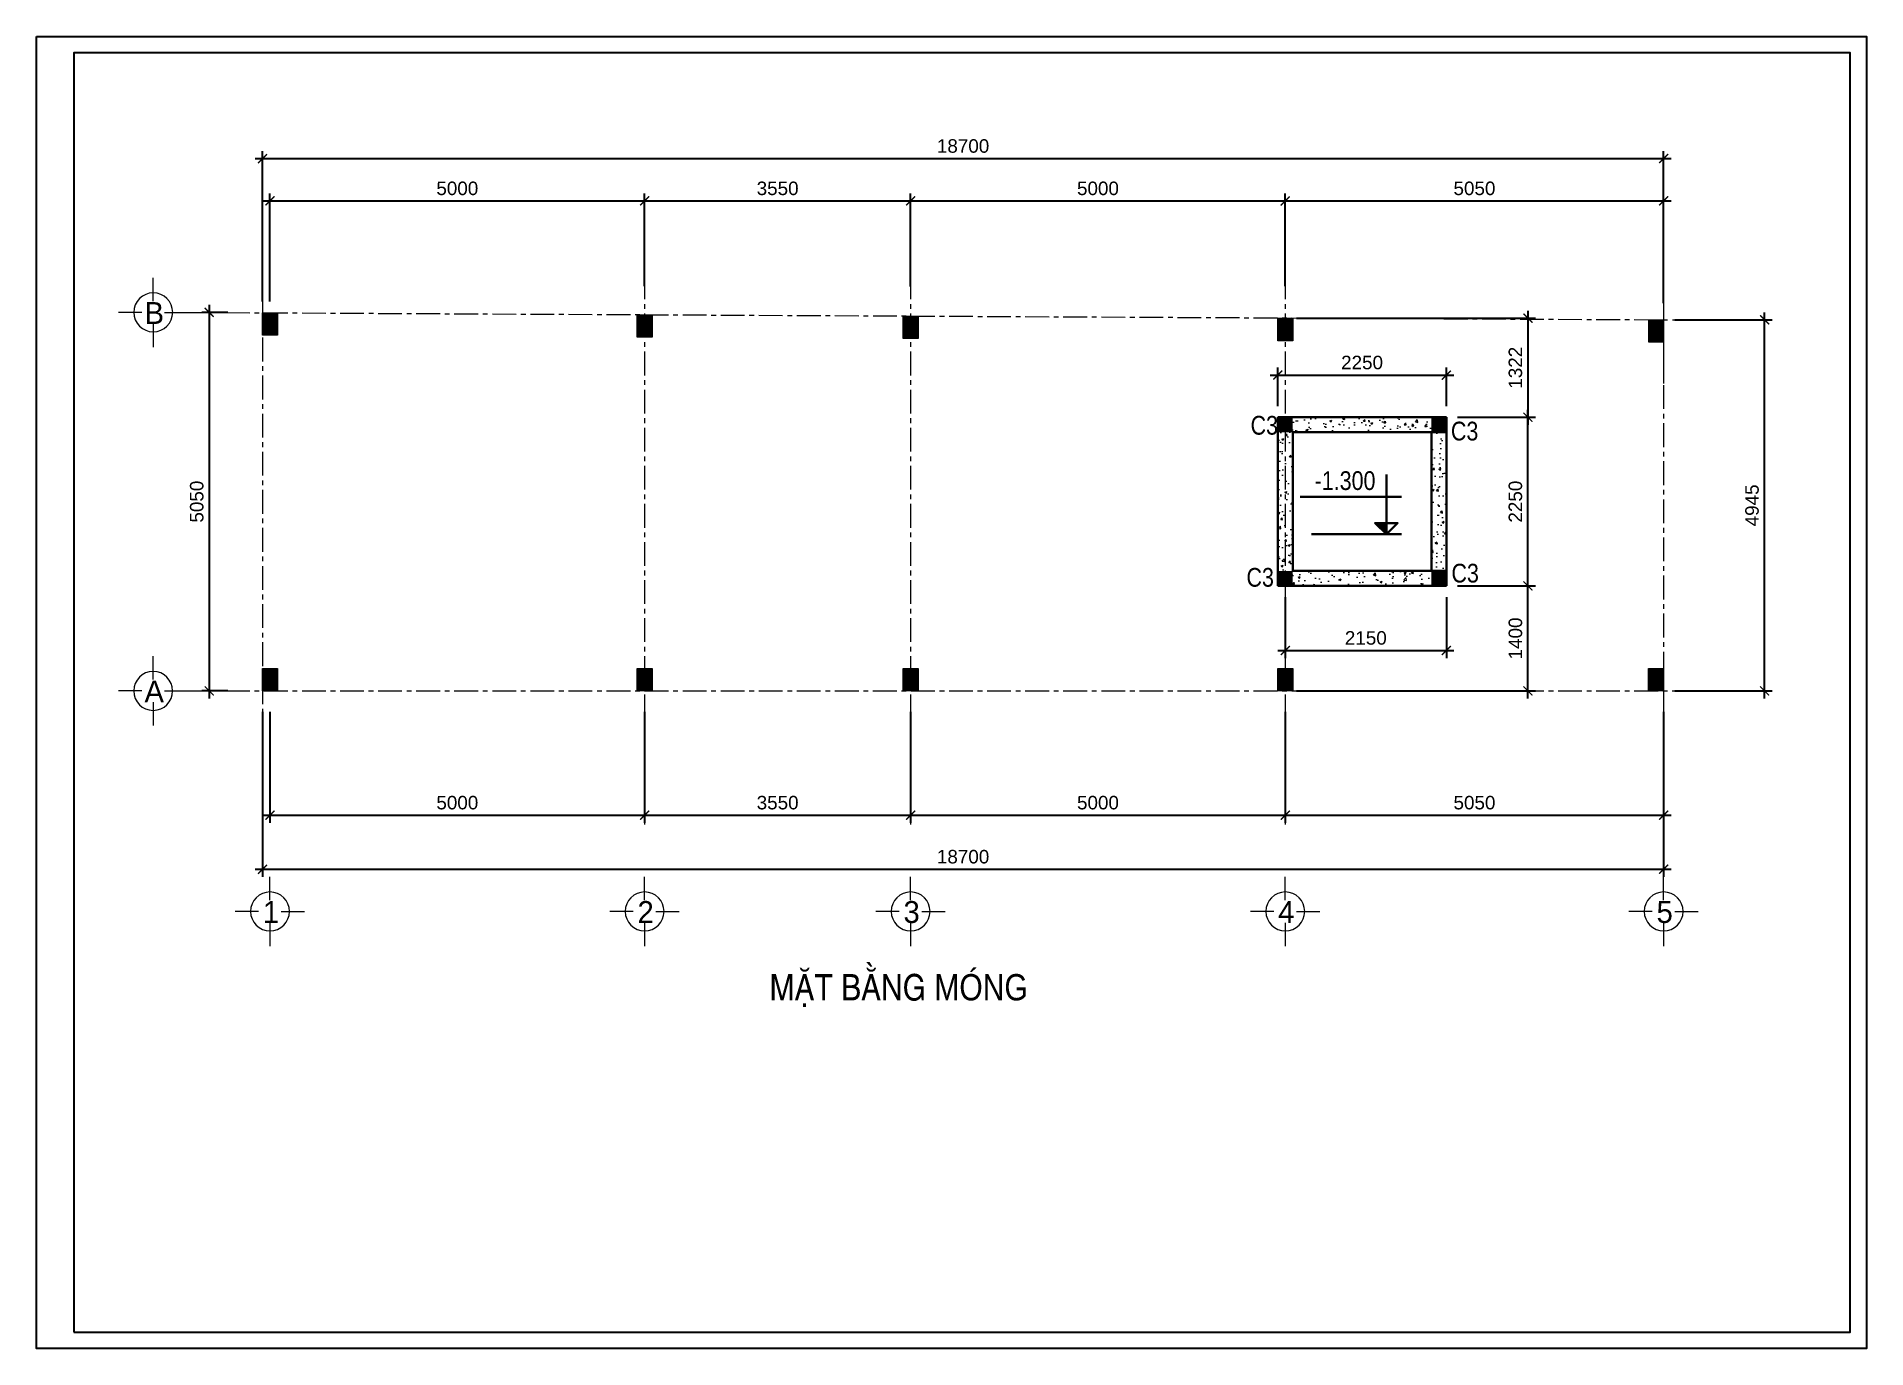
# Model space of a CAD drawing. Header units: millimetres. Extents: x -559287 to -299624, y 2351330 to 2655682.
# Drawn here: x -559287 to -534866, y 2588499 to 2605997 of the extents above; entities that cross this region are included whole.
import ezdxf
from ezdxf.enums import TextEntityAlignment as Align

# ---------------------------------------------------------------- set-up
doc = ezdxf.new("R2010")
doc.units = ezdxf.units.MM
doc.header["$LTSCALE"] = 10
doc.linetypes.add('ACAD_ISO04W100', pattern=[30, 24, -3, 0, -3])
doc.linetypes.add('CENTER', pattern=[50.8, 31.75, -6.35, 6.35, -6.35])
doc.layers.get('0').update_dxf_attribs({"lineweight": 20})
doc.layers.get('Defpoints').update_dxf_attribs({"lineweight": 20})
for name, color, linetype, lineweight in [('BTCT', 7, 'Continuous', 20), ('Dim', 251, 'Continuous', 15), ('Hatch', 137, 'Continuous', 5), ('net bao', 50, 'Continuous', 5), ('Net-thay', 252, 'Continuous', 9), ('Text', 54, 'Continuous', 25), ('Tim', 144, 'CENTER', 9), ('Tuong', 1, 'Continuous', 30)]:
    doc.layers.add(name, color=color, linetype=linetype, lineweight=lineweight)
doc.layers.add('L7-03', color=7, linetype='Continuous')
doc.layers.add('ththep', color=3, linetype='Continuous')
doc.styles.add('CVN', font='VHELVCN.TTF', dxfattribs={"height": 240})
doc.styles.add('HELVE', font='VHAVAN.TTF', dxfattribs={"height": 800})
doc.styles.add('NGHIA5', font='arial_0.ttf', dxfattribs={"height": 180})
doc.styles.add('STYLE1-S1', font='VHARIALN.TTF')
doc.styles.add('VNGL250', font='VHELVCN.TTF', dxfattribs={"height": 250})
doc.styles.add('VNI-HELVEC250', font='VHELVCN.TTF', dxfattribs={"height": 250})
doc.dimstyles.new('dim100', dxfattribs={"dimscale": 100, "dimtxt": 180, "dimasz": 1.2, "dimexe": 1, "dimexo": 1.5, "dimgap": 0.75, "dimtad": 1, "dimdec": 0, "dimzin": 0, "dimdsep": 46, "dimtxsty": 'NGHIA5', "dimblk1": 'ARCHTICK', "dimblk2": 'ARCHTICK', "dimsah": 1, "dimcen": 0.09, "dimdle": 1, "dimclrd": 256, "dimclre": 256, "dimclrt": 54, "dimadec": 0, "dimazin": 0, "dimtfac": 1, "dimtdec": 0, "dimtofl": 0, "dimtmove": 2, "dimatfit": 3, "dimfxl": 0, "dimtolj": 1, "dimtzin": 0, "dimarcsym": 0})

msp = doc.modelspace()

# ---------------------------------------------------------------- texts
at = {"layer": 'Text'}
for s, height, style, p in [('C3', 250, 'CVN', (-543084.9, 2600687.7)), ('C3', 250, 'CVN', (-540411.3, 2600610.3)), ('C3', 250, 'CVN', (-543139.5, 2598659.6)), ('C3', 250, 'CVN', (-540404, 2598715.3)), ('mÆt b»ng mãng', 350, 'STYLE1-S1', (-549504.4, 2593141.6))]:
    msp.add_text(s, height=height, dxfattribs=dict(at, style=style)).set_placement(p)

# ---------------------------------------------------------------- blocks, each defined once
blk = doc.blocks.new('_ARCHTICK')
at = {"color": 0, "linetype": 'ByBlock', "const_width": 0.15}
blk.add_lwpolyline([(-0.5, -0.5), (0.5, 0.5)], dxfattribs=at)
blk = doc.blocks.new('*D757')
at = {"layer": 'Defpoints', "color": 0, "transparency": 16777216}
for p in [(-556172, 2597139), (-551172, 2597139), (-551172, 2595611)]:
    blk.add_point(p, dxfattribs=at)
at = {"layer": 'Dim', "lineweight": -2, "transparency": 16777216}
for p, q in [((-556172, 2596989), (-556172, 2595511)), ((-551172, 2596989), (-551172, 2595511)), ((-556272, 2595611), (-551072, 2595611))]:
    blk.add_line(p, q, dxfattribs=at)
at = {"layer": 'Dim', "lineweight": -2, "transparency": 16777216, "xscale": 120, "yscale": 120, "zscale": 120, "rotation": 180}
blk.add_blockref('_ARCHTICK', (-556172, 2595611), dxfattribs=at)
at = {"layer": 'Dim', "lineweight": -2, "transparency": 16777216, "xscale": 120, "yscale": 120, "zscale": 120}
blk.add_blockref('_ARCHTICK', (-551172, 2595611), dxfattribs=at)
at = {"layer": 'Dim', "color": 54, "transparency": 16777216, "insert": (-553672, 2595778), "char_height": 180, "attachment_point": 5, "style": 'NGHIA5'}
blk.add_mtext('\\A1;5000', dxfattribs=at)
blk = doc.blocks.new('*D758')
at = {"layer": 'Defpoints', "color": 0, "transparency": 16777216}
for p in [(-551172, 2597139), (-547622, 2597139), (-547622, 2595611)]:
    blk.add_point(p, dxfattribs=at)
at = {"layer": 'Dim', "lineweight": -2, "transparency": 16777216}
for p, q in [((-551172, 2596989), (-551172, 2595511)), ((-547622, 2596989), (-547622, 2595511)), ((-551272, 2595611), (-547522, 2595611))]:
    blk.add_line(p, q, dxfattribs=at)
at = {"layer": 'Dim', "lineweight": -2, "transparency": 16777216, "xscale": 120, "yscale": 120, "zscale": 120, "rotation": 180}
blk.add_blockref('_ARCHTICK', (-551172, 2595611), dxfattribs=at)
at = {"layer": 'Dim', "lineweight": -2, "transparency": 16777216, "xscale": 120, "yscale": 120, "zscale": 120}
blk.add_blockref('_ARCHTICK', (-547622, 2595611), dxfattribs=at)
at = {"layer": 'Dim', "color": 54, "transparency": 16777216, "insert": (-549397, 2595778), "char_height": 180, "attachment_point": 5, "style": 'NGHIA5'}
blk.add_mtext('\\A1;3550', dxfattribs=at)
blk = doc.blocks.new('*D759')
at = {"layer": 'Defpoints', "color": 0, "transparency": 16777216}
for p in [(-547622, 2597139), (-542622, 2597139), (-542622, 2595611)]:
    blk.add_point(p, dxfattribs=at)
at = {"layer": 'Dim', "lineweight": -2, "transparency": 16777216}
for p, q in [((-547622, 2596989), (-547622, 2595511)), ((-542622, 2596989), (-542622, 2595511)), ((-547722, 2595611), (-542522, 2595611))]:
    blk.add_line(p, q, dxfattribs=at)
at = {"layer": 'Dim', "lineweight": -2, "transparency": 16777216, "xscale": 120, "yscale": 120, "zscale": 120, "rotation": 180}
blk.add_blockref('_ARCHTICK', (-547622, 2595611), dxfattribs=at)
at = {"layer": 'Dim', "lineweight": -2, "transparency": 16777216, "xscale": 120, "yscale": 120, "zscale": 120}
blk.add_blockref('_ARCHTICK', (-542622, 2595611), dxfattribs=at)
at = {"layer": 'Dim', "color": 54, "transparency": 16777216, "insert": (-545122, 2595778), "char_height": 180, "attachment_point": 5, "style": 'NGHIA5'}
blk.add_mtext('\\A1;5000', dxfattribs=at)
blk = doc.blocks.new('*D760')
at = {"layer": 'Defpoints', "color": 0, "transparency": 16777216}
for p in [(-542622, 2597139), (-537572, 2597139), (-537572, 2595611)]:
    blk.add_point(p, dxfattribs=at)
at = {"layer": 'Dim', "lineweight": -2, "transparency": 16777216}
for p, q in [((-542622, 2596989), (-542622, 2595511)), ((-537572, 2596989), (-537572, 2595511)), ((-542722, 2595611), (-537472, 2595611))]:
    blk.add_line(p, q, dxfattribs=at)
at = {"layer": 'Dim', "lineweight": -2, "transparency": 16777216, "xscale": 120, "yscale": 120, "zscale": 120, "rotation": 180}
blk.add_blockref('_ARCHTICK', (-542622, 2595611), dxfattribs=at)
at = {"layer": 'Dim', "lineweight": -2, "transparency": 16777216, "xscale": 120, "yscale": 120, "zscale": 120}
blk.add_blockref('_ARCHTICK', (-537572, 2595611), dxfattribs=at)
at = {"layer": 'Dim', "color": 54, "transparency": 16777216, "insert": (-540097, 2595778), "char_height": 180, "attachment_point": 5, "style": 'NGHIA5'}
blk.add_mtext('\\A1;5050', dxfattribs=at)
blk = doc.blocks.new('*D761')
at = {"layer": 'Defpoints', "color": 0, "transparency": 16777216}
for p in [(-556272, 2597139), (-537572, 2597139), (-537572, 2594890)]:
    blk.add_point(p, dxfattribs=at)
at = {"layer": 'Dim', "lineweight": -2, "transparency": 16777216}
for p, q in [((-556272, 2596989), (-556272, 2594790)), ((-537572, 2596989), (-537572, 2594790)), ((-556372, 2594890), (-537472, 2594890))]:
    blk.add_line(p, q, dxfattribs=at)
at = {"layer": 'Dim', "lineweight": -2, "transparency": 16777216, "xscale": 120, "yscale": 120, "zscale": 120, "rotation": 180}
blk.add_blockref('_ARCHTICK', (-556272, 2594890), dxfattribs=at)
at = {"layer": 'Dim', "lineweight": -2, "transparency": 16777216, "xscale": 120, "yscale": 120, "zscale": 120}
blk.add_blockref('_ARCHTICK', (-537572, 2594890), dxfattribs=at)
at = {"layer": 'Dim', "color": 54, "transparency": 16777216, "insert": (-546922, 2595057), "char_height": 180, "attachment_point": 5, "style": 'NGHIA5'}
blk.add_mtext('\\A1;18700', dxfattribs=at)
blk = doc.blocks.new('truc ngang-helve')
for points in [[(0, -4.8), (0, 0)], [(-2.33, -7.13), (-7.13, -7.13)], [(2.33, -7.13), (7.13, -7.13)], [(0, -9.45), (0, -14.26)]]:
    blk.add_lwpolyline(points)
blk.add_circle((0, -7.13), 4)
at = {"style": 'HELVE'}
blk.add_attdef('A', text='', height=4.5, dxfattribs=at).set_placement((0.03, -7.01), align=Align.MIDDLE_CENTER)
blk = doc.blocks.new('*D762')
at = {"layer": 'Defpoints', "color": 0, "transparency": 16777216}
for p in [(-556584, 2602319), (-556982, 2597269), (-556584, 2597269)]:
    blk.add_point(p, dxfattribs=at)
at = {"layer": 'Dim', "lineweight": -2, "transparency": 16777216}
for p, q in [((-556734, 2602319), (-557082, 2602319)), ((-556982, 2602419), (-556982, 2597169)), ((-556734, 2597269), (-557082, 2597269))]:
    blk.add_line(p, q, dxfattribs=at)
at = {"layer": 'Dim', "lineweight": -2, "transparency": 16777216, "xscale": 120, "yscale": 120, "zscale": 120}
for p, rotation in [((-556982, 2602319), 90), ((-556982, 2597269), 270)]:
    blk.add_blockref('_ARCHTICK', p, dxfattribs=dict(at, rotation=rotation))
at = {"layer": 'Dim', "color": 54, "transparency": 16777216, "insert": (-557149, 2599794), "char_height": 180, "attachment_point": 5, "rotation": 90, "style": 'NGHIA5'}
blk.add_mtext('\\A1;5050', dxfattribs=at)
blk = doc.blocks.new('*D763')
at = {"layer": 'Defpoints', "color": 0, "transparency": 16777216}
for p in [(-551172, 2603805), (-556172, 2602314), (-551172, 2602519)]:
    blk.add_point(p, dxfattribs=at)
at = {"layer": 'Dim', "lineweight": -2, "transparency": 16777216}
for p, q in [((-556272, 2603805), (-551072, 2603805)), ((-556172, 2602464), (-556172, 2603905)), ((-551172, 2602669), (-551172, 2603905))]:
    blk.add_line(p, q, dxfattribs=at)
at = {"layer": 'Dim', "lineweight": -2, "transparency": 16777216, "xscale": 120, "yscale": 120, "zscale": 120, "rotation": 180}
blk.add_blockref('_ARCHTICK', (-556172, 2603805), dxfattribs=at)
at = {"layer": 'Dim', "lineweight": -2, "transparency": 16777216, "xscale": 120, "yscale": 120, "zscale": 120}
blk.add_blockref('_ARCHTICK', (-551172, 2603805), dxfattribs=at)
at = {"layer": 'Dim', "color": 54, "transparency": 16777216, "insert": (-553672, 2603972), "char_height": 180, "attachment_point": 5, "style": 'NGHIA5'}
blk.add_mtext('\\A1;5000', dxfattribs=at)
blk = doc.blocks.new('*D764')
at = {"layer": 'Defpoints', "color": 0, "transparency": 16777216}
for p in [(-547622, 2603805), (-551172, 2602519), (-547622, 2602512)]:
    blk.add_point(p, dxfattribs=at)
at = {"layer": 'Dim', "lineweight": -2, "transparency": 16777216}
for p, q in [((-551272, 2603805), (-547522, 2603805)), ((-551172, 2602669), (-551172, 2603905)), ((-547622, 2602662), (-547622, 2603905))]:
    blk.add_line(p, q, dxfattribs=at)
at = {"layer": 'Dim', "lineweight": -2, "transparency": 16777216, "xscale": 120, "yscale": 120, "zscale": 120, "rotation": 180}
blk.add_blockref('_ARCHTICK', (-551172, 2603805), dxfattribs=at)
at = {"layer": 'Dim', "lineweight": -2, "transparency": 16777216, "xscale": 120, "yscale": 120, "zscale": 120}
blk.add_blockref('_ARCHTICK', (-547622, 2603805), dxfattribs=at)
at = {"layer": 'Dim', "color": 54, "transparency": 16777216, "insert": (-549397, 2603972), "char_height": 180, "attachment_point": 5, "style": 'NGHIA5'}
blk.add_mtext('\\A1;3550', dxfattribs=at)
blk = doc.blocks.new('*D765')
at = {"layer": 'Defpoints', "color": 0, "transparency": 16777216}
for p in [(-542622, 2603805), (-547622, 2602512), (-542622, 2602519)]:
    blk.add_point(p, dxfattribs=at)
at = {"layer": 'Dim', "lineweight": -2, "transparency": 16777216}
for p, q in [((-547722, 2603805), (-542522, 2603805)), ((-547622, 2602662), (-547622, 2603905)), ((-542622, 2602669), (-542622, 2603905))]:
    blk.add_line(p, q, dxfattribs=at)
at = {"layer": 'Dim', "lineweight": -2, "transparency": 16777216, "xscale": 120, "yscale": 120, "zscale": 120, "rotation": 180}
blk.add_blockref('_ARCHTICK', (-547622, 2603805), dxfattribs=at)
at = {"layer": 'Dim', "lineweight": -2, "transparency": 16777216, "xscale": 120, "yscale": 120, "zscale": 120}
blk.add_blockref('_ARCHTICK', (-542622, 2603805), dxfattribs=at)
at = {"layer": 'Dim', "color": 54, "transparency": 16777216, "insert": (-545122, 2603972), "char_height": 180, "attachment_point": 5, "style": 'NGHIA5'}
blk.add_mtext('\\A1;5000', dxfattribs=at)
blk = doc.blocks.new('*D766')
at = {"layer": 'Defpoints', "color": 0, "transparency": 16777216}
for p in [(-537572, 2603805), (-542622, 2602519), (-537572, 2602291)]:
    blk.add_point(p, dxfattribs=at)
at = {"layer": 'Dim', "lineweight": -2, "transparency": 16777216}
for p, q in [((-542722, 2603805), (-537472, 2603805)), ((-542622, 2602669), (-542622, 2603905)), ((-537572, 2602441), (-537572, 2603905))]:
    blk.add_line(p, q, dxfattribs=at)
at = {"layer": 'Dim', "lineweight": -2, "transparency": 16777216, "xscale": 120, "yscale": 120, "zscale": 120, "rotation": 180}
blk.add_blockref('_ARCHTICK', (-542622, 2603805), dxfattribs=at)
at = {"layer": 'Dim', "lineweight": -2, "transparency": 16777216, "xscale": 120, "yscale": 120, "zscale": 120}
blk.add_blockref('_ARCHTICK', (-537572, 2603805), dxfattribs=at)
at = {"layer": 'Dim', "color": 54, "transparency": 16777216, "insert": (-540097, 2603972), "char_height": 180, "attachment_point": 5, "style": 'NGHIA5'}
blk.add_mtext('\\A1;5050', dxfattribs=at)
blk = doc.blocks.new('*D767')
at = {"layer": 'Defpoints', "color": 0, "transparency": 16777216}
for p in [(-537572, 2604370), (-556272, 2602314), (-537572, 2602354)]:
    blk.add_point(p, dxfattribs=at)
at = {"layer": 'Dim', "lineweight": -2, "transparency": 16777216}
for p, q in [((-556372, 2604370), (-537472, 2604370)), ((-556272, 2602464), (-556272, 2604470)), ((-537572, 2602504), (-537572, 2604470))]:
    blk.add_line(p, q, dxfattribs=at)
at = {"layer": 'Dim', "lineweight": -2, "transparency": 16777216, "xscale": 120, "yscale": 120, "zscale": 120, "rotation": 180}
blk.add_blockref('_ARCHTICK', (-556272, 2604370), dxfattribs=at)
at = {"layer": 'Dim', "lineweight": -2, "transparency": 16777216, "xscale": 120, "yscale": 120, "zscale": 120}
blk.add_blockref('_ARCHTICK', (-537572, 2604370), dxfattribs=at)
at = {"layer": 'Dim', "color": 54, "transparency": 16777216, "insert": (-546922, 2604537), "char_height": 180, "attachment_point": 5, "style": 'NGHIA5'}
blk.add_mtext('\\A1;18700', dxfattribs=at)
blk = doc.blocks.new('*D768')
at = {"layer": 'Defpoints', "color": 0, "transparency": 16777216}
for p in [(-537572, 2602219), (-536225, 2602219), (-537572, 2597269)]:
    blk.add_point(p, dxfattribs=at)
at = {"layer": 'Dim', "lineweight": -2, "transparency": 16777216}
for p, q in [((-536225, 2597169), (-536225, 2602319)), ((-537422, 2602219), (-536125, 2602219)), ((-537422, 2597269), (-536125, 2597269))]:
    blk.add_line(p, q, dxfattribs=at)
at = {"layer": 'Dim', "lineweight": -2, "transparency": 16777216, "xscale": 120, "yscale": 120, "zscale": 120}
for p, rotation in [((-536225, 2602219), 90), ((-536225, 2597269), 270)]:
    blk.add_blockref('_ARCHTICK', p, dxfattribs=dict(at, rotation=rotation))
at = {"layer": 'Dim', "color": 54, "transparency": 16777216, "insert": (-536392, 2599744), "char_height": 180, "attachment_point": 5, "rotation": 90, "style": 'NGHIA5'}
blk.add_mtext('\\A1;4945', dxfattribs=at)
blk = doc.blocks.new('COTE')
blk.add_hatch(color=256).paths.add_polyline_path([(150, 150), (0, 150), (0, 0)])
for points in [[(0, 0), (150, 150), (-150, 150), (0, 0), (0, 800)], [(-200, 500), (1150, 500)], [(-200, 0), (1000, 0)]]:
    blk.add_lwpolyline(points)
at = {"layer": 'Text', "style": 'VNGL250'}
blk.add_attdef('COT', (114, 592), '', height=250, dxfattribs=at)
blk = doc.blocks.new('*D769')
at = {"layer": 'Defpoints', "color": 0, "transparency": 16777216}
for p in [(-540472, 2601482), (-542722, 2600919), (-540472, 2600919)]:
    blk.add_point(p, dxfattribs=at)
at = {"layer": 'Dim', "lineweight": -2, "transparency": 16777216}
for p, q in [((-542722, 2601069), (-542722, 2601582)), ((-540472, 2601069), (-540472, 2601582)), ((-542822, 2601482), (-540372, 2601482))]:
    blk.add_line(p, q, dxfattribs=at)
at = {"layer": 'Dim', "lineweight": -2, "transparency": 16777216, "xscale": 120, "yscale": 120, "zscale": 120, "rotation": 180}
blk.add_blockref('_ARCHTICK', (-542722, 2601482), dxfattribs=at)
at = {"layer": 'Dim', "lineweight": -2, "transparency": 16777216, "xscale": 120, "yscale": 120, "zscale": 120}
blk.add_blockref('_ARCHTICK', (-540472, 2601482), dxfattribs=at)
at = {"layer": 'Dim', "color": 54, "transparency": 16777216, "insert": (-541597, 2601649), "char_height": 180, "attachment_point": 5, "style": 'NGHIA5'}
blk.add_mtext('\\A1;2250', dxfattribs=at)
blk = doc.blocks.new('*D770')
at = {"layer": 'Defpoints', "color": 0, "transparency": 16777216}
for p in [(-540472, 2600919), (-539383, 2600919), (-540472, 2598669)]:
    blk.add_point(p, dxfattribs=at)
at = {"layer": 'Dim', "lineweight": -2, "transparency": 16777216}
for p, q in [((-540322, 2600919), (-539283, 2600919)), ((-539383, 2598569), (-539383, 2601019)), ((-540322, 2598669), (-539283, 2598669))]:
    blk.add_line(p, q, dxfattribs=at)
at = {"layer": 'Dim', "lineweight": -2, "transparency": 16777216, "xscale": 120, "yscale": 120, "zscale": 120}
for p, rotation in [((-539383, 2600919), 90), ((-539383, 2598669), 270)]:
    blk.add_blockref('_ARCHTICK', p, dxfattribs=dict(at, rotation=rotation))
at = {"layer": 'Dim', "color": 54, "transparency": 16777216, "insert": (-539550, 2599794), "char_height": 180, "attachment_point": 5, "rotation": 90, "style": 'NGHIA5'}
blk.add_mtext('\\A1;2250', dxfattribs=at)
blk = doc.blocks.new('*D771')
at = {"layer": 'Defpoints', "color": 0, "transparency": 16777216}
for p in [(-540472, 2598669), (-539383, 2598669), (-542622, 2597269)]:
    blk.add_point(p, dxfattribs=at)
at = {"layer": 'Dim', "lineweight": -2, "transparency": 16777216}
for p, q in [((-540322, 2598669), (-539283, 2598669)), ((-539383, 2597169), (-539383, 2598769)), ((-542472, 2597269), (-539283, 2597269))]:
    blk.add_line(p, q, dxfattribs=at)
at = {"layer": 'Dim', "lineweight": -2, "transparency": 16777216, "xscale": 120, "yscale": 120, "zscale": 120}
for p, rotation in [((-539383, 2598669), 90), ((-539383, 2597269), 270)]:
    blk.add_blockref('_ARCHTICK', p, dxfattribs=dict(at, rotation=rotation))
at = {"layer": 'Dim', "color": 54, "transparency": 16777216, "insert": (-539550, 2597969), "char_height": 180, "attachment_point": 5, "rotation": 90, "style": 'NGHIA5'}
blk.add_mtext('\\A1;1400', dxfattribs=at)
blk = doc.blocks.new('*D772')
at = {"layer": 'Defpoints', "color": 0, "transparency": 16777216}
for p in [(-542622, 2602241), (-540472, 2600919), (-539383, 2600919)]:
    blk.add_point(p, dxfattribs=at)
at = {"layer": 'Dim', "lineweight": -2, "transparency": 16777216}
for p, q in [((-539383, 2602341), (-539383, 2600819)), ((-542472, 2602241), (-539283, 2602241)), ((-540322, 2600919), (-539283, 2600919))]:
    blk.add_line(p, q, dxfattribs=at)
at = {"layer": 'Dim', "lineweight": -2, "transparency": 16777216, "xscale": 120, "yscale": 120, "zscale": 120}
for p, rotation in [((-539383, 2602241), 90), ((-539383, 2600919), 270)]:
    blk.add_blockref('_ARCHTICK', p, dxfattribs=dict(at, rotation=rotation))
at = {"layer": 'Dim', "color": 54, "transparency": 16777216, "insert": (-539550, 2601580), "char_height": 180, "attachment_point": 5, "rotation": 90, "style": 'NGHIA5'}
blk.add_mtext('\\A1;1322', dxfattribs=at)
blk = doc.blocks.new('*D812')
at = {"layer": 'Defpoints', "color": 0, "transparency": 16777216}
for p in [(-542622, 2598669), (-540472, 2598669), (-540472, 2597808)]:
    blk.add_point(p, dxfattribs=at)
at = {"layer": 'Dim', "lineweight": -2, "transparency": 16777216}
for p, q in [((-542622, 2598519), (-542622, 2597708)), ((-540472, 2598519), (-540472, 2597708)), ((-542722, 2597808), (-540372, 2597808))]:
    blk.add_line(p, q, dxfattribs=at)
at = {"layer": 'Dim', "lineweight": -2, "transparency": 16777216, "xscale": 120, "yscale": 120, "zscale": 120, "rotation": 180}
blk.add_blockref('_ARCHTICK', (-542622, 2597808), dxfattribs=at)
at = {"layer": 'Dim', "lineweight": -2, "transparency": 16777216, "xscale": 120, "yscale": 120, "zscale": 120}
blk.add_blockref('_ARCHTICK', (-540472, 2597808), dxfattribs=at)
at = {"layer": 'Dim', "color": 54, "transparency": 16777216, "insert": (-541547, 2597975), "char_height": 180, "attachment_point": 5, "style": 'NGHIA5'}
blk.add_mtext('\\A1;2150', dxfattribs=at)

# ---------------------------------------------------------------- dimensions: what is measured, and where the dimension line sits
at = {"layer": 'Dim'}
for base, p1, p2, picture, middle in [((-537571.9, 2604369.7), (-556272.1, 2602313.9), (-537571.9, 2602353.8), '*D767', (-546922, 2604536.6)), ((-551172.2, 2603805.3), (-556172.1, 2602313.9), (-551172.2, 2602518.6), '*D763', (-553672.1, 2603972.2)), ((-547622.2, 2603805.3), (-551172.2, 2602518.6), (-547622.2, 2602512.4), '*D764', (-549397.2, 2603972.2)), ((-542622.2, 2603805.3), (-547622.2, 2602512.4), (-542622.2, 2602518.6), '*D765', (-545122.2, 2603972.2)), ((-537571.9, 2603805.3), (-542622.2, 2602518.6), (-537571.9, 2602290.6), '*D766', (-540097.1, 2603972.2)), ((-540472.2, 2601481.9), (-542722.2, 2600919.3), (-540472.2, 2600919.2), '*D769', (-541597.2, 2601648.8)), ((-540472.2, 2597807.7), (-542622.2, 2598669.3), (-540472.2, 2598669.3), '*D812', (-541547.2, 2597974.6)), ((-537572.2, 2594890.2), (-556271.9, 2597138.8), (-537572.2, 2597138.9), '*D761', (-546922.1, 2595057.1)), ((-551172.2, 2595610.7), (-556171.9, 2597138.8), (-551172.2, 2597138.9), '*D757', (-553672.1, 2595777.6)), ((-547622.2, 2595610.7), (-551172.2, 2597138.9), (-547622.2, 2597138.9), '*D758', (-549397.2, 2595777.7)), ((-542622.2, 2595610.7), (-547622.2, 2597138.9), (-542622.2, 2597138.9), '*D759', (-545122.2, 2595777.6)), ((-537572.2, 2595610.7), (-542622.2, 2597138.9), (-537572.2, 2597138.9), '*D760', (-540097.2, 2595777.6))]:
    dim = msp.add_linear_dim(base=base, p1=p1, p2=p2, dimstyle='dim100', dxfattribs=at)
    dim.commit()
    dim.dimension.update_dxf_attribs({"geometry": picture, "text_midpoint": middle})
for base, p1, p2, picture, middle in [((-556982.5, 2597269.1), (-556584, 2602319.5), (-556584, 2597269.1), '*D762', (-557149.4, 2599794.3)), ((-539383.1, 2600919.3), (-542622.2, 2602241.1), (-540472.2, 2600919.3), '*D772', (-539550.1, 2601580.2)), ((-539383.1, 2600919.3), (-540472.2, 2598669.3), (-540472.2, 2600919.3), '*D770', (-539550, 2599794.3)), ((-539383.1, 2598669.3), (-542622.2, 2597269.1), (-540472.2, 2598669.3), '*D771', (-539550, 2597969.2))]:
    dim = msp.add_linear_dim(base=base, p1=p1, p2=p2, angle=90, dimstyle='dim100', dxfattribs=at)
    dim.commit()
    dim.dimension.update_dxf_attribs({"geometry": picture, "text_midpoint": middle})
dim = msp.add_linear_dim(base=(-536225.5, 2602219.3), p1=(-537572.4, 2597269.1), p2=(-537572.4, 2602219.3), angle=90, text='4945', dimstyle='dim100', dxfattribs=at)
dim.commit()
dim.dimension.update_dxf_attribs({"geometry": '*D768', "text_midpoint": (-536392.4, 2599744.2)})

# ---------------------------------------------------------------- hatches: boundary and pattern name
at = {"layer": 'Hatch'}
h = msp.add_hatch(dxfattribs=at)
h.set_pattern_fill('AR-CONC', color=256, scale=1.5, style=0)
h.set_pattern_definition([(50, (-481897.5, 2354571.15), (273.277, -23.90863), [28.575, -314.325]), (355, (-481897.5, 2354571.15), (-52.86424, 286.58496), [22.86, -251.46]), (100.451, (-481874.74, 2354569.16), (220.41375, 262.67503), [24.285, -267.135]), (46.1842, (-481897.5, 2354647.35), (406.61856, -63.0635), [42.8625, -471.4875]), (96.6356, (-481863.63, 2354642.1), (356.10635, 371.13833), [36.4275, -400.7025]), (351.184, (-481897.5, 2354647.35), (356.1069, 371.1377), [34.29, -377.19]), (21, (-481859.4, 2354628.3), (227.42232, -153.39828), [28.575, -314.325]), (326, (-481859.4, 2354628.3), (92.70304, 276.28195), [22.86, -251.46]), (71.4514, (-481840.46, 2354615.52), (320.12474, 122.8843), [24.285, -267.135]), (37.5, (-481897.51, 2354571.15), (4.632905, 126.83256), [0, -248.412, 0, -255.27, 0, -252.4125]), (7.5, (-481897.51, 2354571.15), (100.229494, 150.27086), [0, -145.542, 0, -242.697, 0, -96.2025]), (327.5, (-481982.47, 2354571.15), (203.385893, -8.593116), [0, -95.25, 0, -297.18, 0, -394.335]), (317.5, (-482020.57, 2354571.15), (222.19377, 38.13974), [0, -123.825, 0, -197.358, 0, -280.035])])
h.paths.add_polyline_path([(-542622.2, 2600919.3), (-542622.2, 2598669.3), (-540472.2, 2598669.3), (-540472.2, 2598869.3), (-542522.2, 2598869.3), (-542522.2, 2600719.3), (-540472.2, 2600719.3), (-540472.2, 2600919.2)])
h.paths.add_polyline_path([(-540472.2, 2598869.3), (-540472.2, 2600719.3), (-540672.2, 2600719.3), (-540672.2, 2598869.3)], flags=17)
h.paths.add_polyline_path([(-542622.2, 2600919.3), (-542722.2, 2600919.3), (-542722.2, 2598669.3), (-542622.2, 2598669.3)])

# ---------------------------------------------------------------- linework, layer by layer
at = {"color": 251, "linetype": 'ACAD_ISO04W100', "ltscale": 20}
msp.add_line((-537571.9, 2603927.4), (-537571.9, 2601369), dxfattribs=at)
at = {"layer": 'BTCT'}
for points in [[(-551071.6, 2602287.8), (-551071.6, 2601987.8), (-551271.6, 2601987.8), (-551271.6, 2602287.8)], [(-547521.2, 2602268.4), (-547521.2, 2601968.4), (-547721.2, 2601968.4), (-547721.2, 2602268.4)], [(-542521.6, 2602241.1), (-542521.6, 2601941.1), (-542721.6, 2601941.1), (-542721.6, 2602241.1)], [(-537771.9, 2601919.3), (-537771.9, 2602219.3), (-537571.9, 2602219.3), (-537571.9, 2601919.3)], [(-551272.2, 2597269.1), (-551272.2, 2597569.1), (-551072.2, 2597569.1), (-551072.2, 2597269.1)], [(-547722.2, 2597269.1), (-547722.2, 2597569.1), (-547522.2, 2597569.1), (-547522.2, 2597269.1)], [(-542722.2, 2597269.1), (-542722.2, 2597569.1), (-542522.2, 2597569.1), (-542522.2, 2597269.1)], [(-537572.2, 2597569.1), (-537572.2, 2597269.1), (-537772.2, 2597269.1), (-537772.2, 2597569.1)]]:
    msp.add_lwpolyline(points, close=True, dxfattribs=at)
for points in [[(-556271.1, 2602313.9), (-556071.1, 2602313.9), (-556271.1, 2602013.9), (-556071.1, 2602013.9)], [(-551271.6, 2602287.8), (-551071.6, 2602287.8), (-551271.6, 2601987.8), (-551071.6, 2601987.8)], [(-547721.2, 2602268.4), (-547521.2, 2602268.4), (-547721.2, 2601968.4), (-547521.2, 2601968.4)], [(-542721.6, 2602241.1), (-542521.6, 2602241.1), (-542721.6, 2601941.1), (-542521.6, 2601941.1)], [(-537571.9, 2601919.3), (-537771.9, 2601919.3), (-537571.9, 2602219.3), (-537771.9, 2602219.3)], [(-556071.1, 2597268.7), (-556271.1, 2597268.7), (-556071.1, 2597568.7), (-556271.1, 2597568.7)], [(-551072.2, 2597269.1), (-551272.2, 2597269.1), (-551072.2, 2597569.1), (-551272.2, 2597569.1)], [(-547522.2, 2597269.1), (-547722.2, 2597269.1), (-547522.2, 2597569.1), (-547722.2, 2597569.1)], [(-542522.2, 2597269.1), (-542722.2, 2597269.1), (-542522.2, 2597569.1), (-542722.2, 2597569.1)], [(-537772.2, 2597569.1), (-537572.2, 2597569.1), (-537772.2, 2597269.1), (-537572.2, 2597269.1)]]:
    msp.add_solid(points, dxfattribs=at)
at = {"layer": 'L7-03'}
for points in [[(-542722.2, 2600919.3), (-542722.2, 2600719.3), (-542522.2, 2600919.3), (-542522.2, 2600719.3)], [(-540672.2, 2600919.3), (-540672.2, 2600719.3), (-540472.2, 2600919.3), (-540472.2, 2600719.3)], [(-542722.2, 2598869.3), (-542722.2, 2598669.3), (-542522.2, 2598869.3), (-542522.2, 2598669.3)], [(-540672.2, 2598869.3), (-540672.2, 2598669.3), (-540472.2, 2598869.3), (-540472.2, 2598669.3)]]:
    msp.add_solid(points, dxfattribs=at)
at = {"layer": 'net bao'}
for points in [[(-556071.1, 2602313.9), (-556071.1, 2602013.9), (-556271.1, 2602013.9), (-556271.1, 2602313.9)], [(-556271.1, 2597268.7), (-556271.1, 2597568.7), (-556071.1, 2597568.7), (-556071.1, 2597268.7)]]:
    msp.add_lwpolyline(points, close=True, dxfattribs=at)
at = {"layer": 'ththep'}
for points in [[(-559286.9, 2605997.1), (-534866.1, 2605997.1), (-534866.1, 2588499.3), (-559286.9, 2588499.3)], [(-558789.6, 2588714.9), (-535081.8, 2588714.9), (-535081.8, 2605781.5), (-558789.6, 2605781.5)]]:
    msp.add_lwpolyline(points, close=True, dxfattribs=at)
at = {"layer": 'Tim'}
for p, q in [((-556270.6, 2604014.5), (-556271.6, 2595486.2)), ((-551172.2, 2603827.4), (-551172.2, 2595486.6)), ((-547622.2, 2603827.4), (-547622.2, 2595486.6)), ((-542622.2, 2603827.4), (-542622.2, 2595486.6)), ((-537572.2, 2602872.1), (-537572.2, 2595486.6)), ((-557267.9, 2602318.5), (-537422.4, 2602219.3)), ((-557268.3, 2597269.1), (-537422.4, 2597269.1))]:
    msp.add_line(p, q, dxfattribs=at)
at = {"layer": 'Tuong'}
for p, q in [((-542722.2, 2600919.3), (-540472.2, 2600919.2)), ((-542722.2, 2600919.3), (-542722.2, 2598669.3)), ((-540472.2, 2600919.3), (-540472.2, 2598669.3)), ((-542522.2, 2600719.3), (-542522.2, 2598869.3)), ((-542522.2, 2600719.3), (-540472.2, 2600719.3)), ((-540672.2, 2600719.3), (-540672.2, 2598869.3)), ((-542522.2, 2598869.3), (-540472.2, 2598869.3)), ((-542722.2, 2598669.3), (-540472.2, 2598669.3))]:
    msp.add_line(p, q, dxfattribs=at)

# ---------------------------------------------------------------- block references
at = {"layer": 'Net-thay'}
ref = msp.add_blockref('truc ngang-helve', (-557730.2, 2601856.1), dxfattribs=dict(at, xscale=-64.86479999998119, yscale=64.8648000000976, zscale=64.8648, rotation=180))
ref.add_attrib('A', 'b', dxfattribs={"layer": '0', "height": 291.9, "style": 'HELVE'}).set_placement((-557716.5, 2602310.6), align=Align.MIDDLE_CENTER)
ref = msp.add_blockref('truc ngang-helve', (-557730.7, 2596806.8), dxfattribs=dict(at, xscale=-64.86479999998119, yscale=64.8648000000976, zscale=64.8648, rotation=180))
ref.add_attrib('A', 'a', dxfattribs={"layer": '0', "height": 291.9, "style": 'HELVE'}).set_placement((-557716.9, 2597261.3), align=Align.MIDDLE_CENTER)
ref = msp.add_blockref('truc ngang-helve', (-556172.2, 2593865.5), dxfattribs=dict(at, xscale=-64.86479999998119, yscale=64.8648000000976, zscale=64.8648, rotation=180))
ref.add_attrib('A', '1', dxfattribs={"layer": '0', "height": 291.9, "style": 'HELVE'}).set_placement((-556158.5, 2594320), align=Align.MIDDLE_CENTER)
ref = msp.add_blockref('truc ngang-helve', (-551172.2, 2593865.5), dxfattribs=dict(at, xscale=-64.86479999998119, yscale=64.8648000000976, zscale=64.8648, rotation=180))
ref.add_attrib('A', '2', dxfattribs={"layer": '0', "height": 291.9, "style": 'HELVE'}).set_placement((-551158.5, 2594320), align=Align.MIDDLE_CENTER)
ref = msp.add_blockref('truc ngang-helve', (-547622.2, 2593865.5), dxfattribs=dict(at, xscale=-64.86479999998119, yscale=64.8648000000976, zscale=64.8648, rotation=180))
ref.add_attrib('A', '3', dxfattribs={"layer": '0', "height": 291.9, "style": 'HELVE'}).set_placement((-547608.5, 2594320), align=Align.MIDDLE_CENTER)
ref = msp.add_blockref('truc ngang-helve', (-542622.2, 2593865.5), dxfattribs=dict(at, xscale=-64.86479999998119, yscale=64.8648000000976, zscale=64.8648, rotation=180))
ref.add_attrib('A', '4', dxfattribs={"layer": '0', "height": 291.9, "style": 'HELVE'}).set_placement((-542608.5, 2594320), align=Align.MIDDLE_CENTER)
ref = msp.add_blockref('truc ngang-helve', (-537572.2, 2593865.5), dxfattribs=dict(at, xscale=-64.86479999998119, yscale=64.8648000000976, zscale=64.8648, rotation=180))
ref.add_attrib('A', '5', dxfattribs={"layer": '0', "height": 291.9, "style": 'HELVE'}).set_placement((-537558.5, 2594320), align=Align.MIDDLE_CENTER)
at = {"layer": 'Tuong'}
ref = msp.add_blockref('COTE', (-541272.7, 2599358.1), dxfattribs=dict(at, xscale=-1))
ref.add_attrib('COT', '-1.300', (-542230.1, 2599949.6), dxfattribs={"layer": 'Text', "height": 250, "style": 'VNI-HELVEC250'})

msp.set_redraw_order([(e.dxf.handle, doc.entitydb.next_handle()) for e in msp.query("TEXT MTEXT ATTDEF DIMENSION ARC_DIMENSION")])  # texts and dimensions are drawn at this point

doc.saveas('drawing.dxf')
